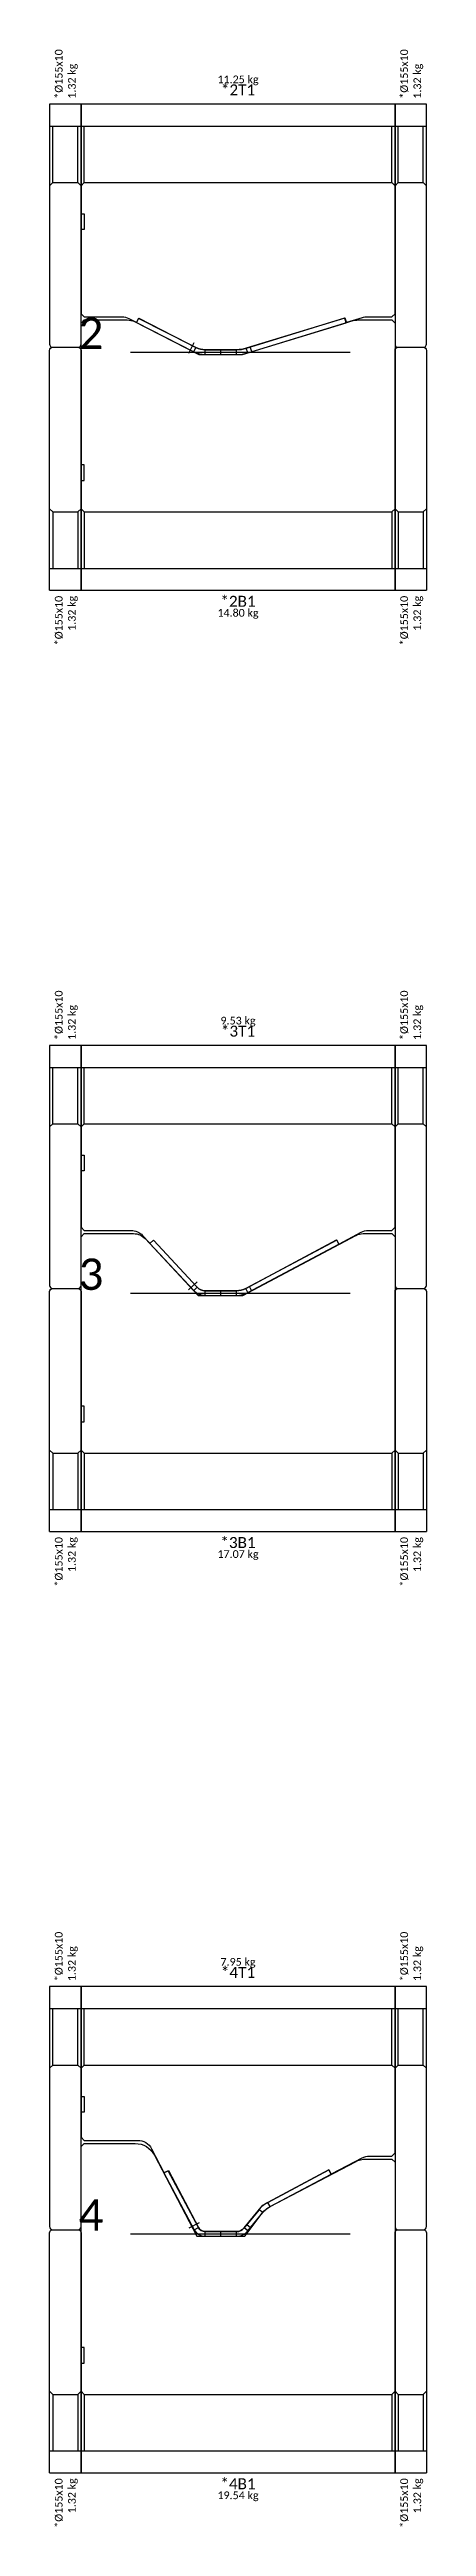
# Model space of a CAD drawing. Header units: millimetres. Extents: x -43 to 662, y -5184 to -4.
# Drawn here: x -20 to 100, y -1377 to -587 of the extents above; entities that cross this region are included whole.
import ezdxf
from ezdxf.enums import TextEntityAlignment as Align

# ---------------------------------------------------------------- set-up
doc = ezdxf.new("R2010")
doc.units = ezdxf.units.MM
doc.layers.add('0-CAD-polyline', color=7, linetype='CONTINUOUS')
doc.styles.get("Standard").update_dxf_attribs({"font": 'calibri.ttf', "height": 3})

msp = doc.modelspace()

# ---------------------------------------------------------------- texts
at = {"layer": '0-CAD-polyline', "color": 5}
for s, p in [('*Ø155x10', (-16.78, -603.04)), ('1.32 kg', (-12.58, -603.04)), ('*Ø155x10', (93.22, -603.04)), ('1.32 kg', (97.42, -603.04)), ('*Ø155x10', (-16.78, -903.14)), ('1.32 kg', (-12.58, -903.14)), ('*Ø155x10', (93.22, -903.14)), ('1.32 kg', (97.42, -903.14)), ('*Ø155x10', (-16.78, -1203.24)), ('1.32 kg', (-12.58, -1203.24)), ('*Ø155x10', (93.22, -1203.24)), ('1.32 kg', (97.42, -1203.24))]:
    msp.add_text(s, height=2.45, rotation=90, dxfattribs=at).set_placement(p, align=Align.MIDDLE_LEFT)
for s, height, p in [('11.25 kg', 2.45, (40.32, -598.84)), ('*2T1', 3.5, (40.32, -603.04)), ('9.53 kg', 2.45, (40.32, -898.94)), ('*3T1', 3.5, (40.32, -903.14)), ('7.95 kg', 2.45, (40.32, -1199.04)), ('*4T1', 3.5, (40.32, -1203.24))]:
    msp.add_text(s, height=height, dxfattribs=at).set_placement(p, align=Align.BOTTOM_CENTER)
at = {"layer": '0-CAD-polyline'}
for s, p in [(' 2', (-13.97, -682.84)), (' 3', (-13.97, -982.84)), (' 4', (-13.97, -1282.84))]:
    msp.add_text(s, height=10, dxfattribs=at).set_placement(p)
at = {"layer": '0-CAD-polyline', "color": 1}
for s, p in [('*Ø155x10', (-16.78, -761.54)), ('1.32 kg', (-12.58, -761.54)), ('*Ø155x10', (93.22, -761.54)), ('1.32 kg', (97.42, -761.54)), ('*Ø155x10', (-16.78, -1061.64)), ('1.32 kg', (-12.58, -1061.64)), ('*Ø155x10', (93.22, -1061.64)), ('1.32 kg', (97.42, -1061.64)), ('*Ø155x10', (-16.78, -1361.74)), ('1.32 kg', (-12.58, -1361.74)), ('*Ø155x10', (93.22, -1361.74)), ('1.32 kg', (97.42, -1361.74))]:
    msp.add_text(s, height=2.45, rotation=90, dxfattribs=at).set_placement(p, align=Align.MIDDLE_RIGHT)
for s, height, p in [('14.80 kg', 2.45, (40.32, -765.74)), ('*2B1', 3.5, (40.32, -761.54)), ('17.07 kg', 2.45, (40.32, -1065.84)), ('*3B1', 3.5, (40.32, -1061.64)), ('19.54 kg', 2.45, (40.32, -1365.94)), ('*4B1', 3.5, (40.32, -1361.74))]:
    msp.add_text(s, height=height, dxfattribs=at).set_placement(p, align=Align.TOP_CENTER)

# ---------------------------------------------------------------- linework, layer by layer
at = {"layer": '0-CAD-polyline', "color": 1}
for p, q in [((100.32, -604.79), (-19.68, -604.79)), ((6.03, -683.84), (76.03, -683.84)), ((-8.68, -719.79), (-9.68, -719.79)), ((-9.68, -724.79), (-8.68, -724.79)), ((-8.68, -724.79), (-8.68, -719.79)), ((-19.68, -733.79), (-18.68, -734.79)), ((-9.68, -733.79), (-10.68, -734.79)), ((-9.68, -733.79), (-8.68, -734.79)), ((90.32, -733.79), (89.32, -734.79)), ((90.32, -733.79), (91.32, -734.79)), ((100.32, -733.79), (99.32, -734.79)), ((-18.68, -734.79), (-18.68, -752.79)), ((-18.68, -734.79), (-10.68, -734.79)), ((-18.68, -734.79), (-18.68, -752.79)), ((-10.68, -734.79), (-10.68, -752.79)), ((-10.68, -734.79), (-10.68, -752.79)), ((-8.68, -734.79), (-8.68, -752.79)), ((-8.68, -734.79), (89.32, -734.79)), ((-8.68, -734.79), (-8.68, -752.79)), ((89.32, -734.79), (89.32, -752.79)), ((89.32, -734.79), (89.32, -752.79)), ((91.32, -734.79), (91.32, -752.79)), ((91.32, -734.79), (99.32, -734.79)), ((91.32, -734.79), (91.32, -752.79)), ((99.32, -734.79), (99.32, -752.79)), ((99.32, -734.79), (99.32, -752.79)), ((-19.68, -752.79), (-9.68, -752.79)), ((-19.68, -752.79), (-9.68, -752.79)), ((-9.68, -752.79), (90.32, -752.79)), ((-9.68, -752.79), (90.32, -752.79)), ((90.32, -752.79), (100.32, -752.79)), ((90.32, -752.79), (100.32, -752.79)), ((-19.68, -759.79), (100.32, -759.79)), ((100.32, -904.89), (-19.68, -904.89)), ((6.03, -983.84), (76.03, -983.84)), ((-8.68, -1019.89), (-9.68, -1019.89)), ((-9.68, -1024.89), (-8.68, -1024.89)), ((-8.68, -1024.89), (-8.68, -1019.89)), ((-19.68, -1033.89), (-18.68, -1034.89)), ((-9.68, -1033.89), (-10.68, -1034.89)), ((-9.68, -1033.89), (-8.68, -1034.89)), ((90.32, -1033.89), (89.32, -1034.89)), ((90.32, -1033.89), (91.32, -1034.89)), ((100.32, -1033.89), (99.32, -1034.89)), ((-18.68, -1034.89), (-18.68, -1052.89)), ((-18.68, -1034.89), (-10.68, -1034.89)), ((-18.68, -1034.89), (-18.68, -1052.89)), ((-10.68, -1034.89), (-10.68, -1052.89)), ((-10.68, -1034.89), (-10.68, -1052.89)), ((-8.68, -1034.89), (-8.68, -1052.89)), ((-8.68, -1034.89), (89.32, -1034.89)), ((-8.68, -1034.89), (-8.68, -1052.89)), ((89.32, -1034.89), (89.32, -1052.89)), ((89.32, -1034.89), (89.32, -1052.89)), ((91.32, -1034.89), (91.32, -1052.89)), ((91.32, -1034.89), (99.32, -1034.89)), ((91.32, -1034.89), (91.32, -1052.89)), ((99.32, -1034.89), (99.32, -1052.89)), ((99.32, -1034.89), (99.32, -1052.89)), ((-19.68, -1052.89), (-9.68, -1052.89)), ((-19.68, -1052.89), (-9.68, -1052.89)), ((-9.68, -1052.89), (90.32, -1052.89)), ((-9.68, -1052.89), (90.32, -1052.89)), ((90.32, -1052.89), (100.32, -1052.89)), ((90.32, -1052.89), (100.32, -1052.89)), ((-19.68, -1059.89), (100.32, -1059.89)), ((100.32, -1204.99), (-19.68, -1204.99)), ((6.03, -1283.84), (76.03, -1283.84)), ((-8.68, -1319.99), (-9.68, -1319.99)), ((-9.68, -1324.99), (-8.68, -1324.99)), ((-8.68, -1324.99), (-8.68, -1319.99)), ((-19.68, -1333.99), (-18.68, -1334.99)), ((-9.68, -1333.99), (-10.68, -1334.99)), ((-9.68, -1333.99), (-8.68, -1334.99)), ((90.32, -1333.99), (89.32, -1334.99)), ((90.32, -1333.99), (91.32, -1334.99)), ((100.32, -1333.99), (99.32, -1334.99)), ((-18.68, -1334.99), (-18.68, -1352.99)), ((-18.68, -1334.99), (-10.68, -1334.99)), ((-18.68, -1334.99), (-18.68, -1352.99)), ((-10.68, -1334.99), (-10.68, -1352.99)), ((-10.68, -1334.99), (-10.68, -1352.99)), ((-8.68, -1334.99), (-8.68, -1352.99)), ((-8.68, -1334.99), (89.32, -1334.99)), ((-8.68, -1334.99), (-8.68, -1352.99)), ((89.32, -1334.99), (89.32, -1352.99)), ((89.32, -1334.99), (89.32, -1352.99)), ((91.32, -1334.99), (91.32, -1352.99)), ((91.32, -1334.99), (99.32, -1334.99)), ((91.32, -1334.99), (91.32, -1352.99)), ((99.32, -1334.99), (99.32, -1352.99)), ((99.32, -1334.99), (99.32, -1352.99)), ((-19.68, -1352.99), (-9.68, -1352.99)), ((-19.68, -1352.99), (-9.68, -1352.99)), ((-9.68, -1352.99), (90.32, -1352.99)), ((-9.68, -1352.99), (90.32, -1352.99)), ((90.32, -1352.99), (100.32, -1352.99)), ((90.32, -1352.99), (100.32, -1352.99)), ((-19.68, -1359.99), (100.32, -1359.99))]:
    msp.add_line(p, q, dxfattribs=at)
at = {"layer": '0-CAD-polyline', "color": 5}
for p, q in [((-19.68, -611.79), (-9.68, -611.79)), ((-19.68, -611.79), (-9.68, -611.79)), ((-18.68, -629.79), (-18.68, -611.79)), ((-18.68, -629.79), (-18.68, -611.79)), ((-10.68, -629.79), (-10.68, -611.79)), ((-10.68, -629.79), (-10.68, -611.79)), ((-9.68, -611.79), (90.32, -611.79)), ((-9.68, -611.79), (90.32, -611.79)), ((-8.68, -629.79), (-8.68, -611.79)), ((-8.68, -629.79), (-8.68, -611.79)), ((89.32, -629.79), (89.32, -611.79)), ((89.32, -629.79), (89.32, -611.79)), ((90.32, -611.79), (100.32, -611.79)), ((90.32, -611.79), (100.32, -611.79)), ((91.32, -629.79), (91.32, -611.79)), ((91.32, -629.79), (91.32, -611.79)), ((99.32, -629.79), (99.32, -611.79)), ((99.32, -629.79), (99.32, -611.79)), ((-19.68, -630.79), (-18.68, -629.79)), ((-18.68, -629.79), (-10.68, -629.79)), ((-9.68, -630.79), (-10.68, -629.79)), ((-9.68, -630.79), (-8.68, -629.79)), ((-8.68, -629.79), (89.32, -629.79)), ((90.32, -630.79), (89.32, -629.79)), ((90.32, -630.79), (91.32, -629.79)), ((91.32, -629.79), (99.32, -629.79)), ((100.32, -630.79), (99.32, -629.79)), ((-9.68, -639.79), (-8.68, -639.79)), ((-8.68, -644.79), (-9.68, -644.79)), ((-8.68, -639.79), (-8.68, -644.79)), ((26.26, -683.72), (26.94, -682.38)), ((29.87, -684.59), (29.87, -683.09)), ((34.87, -684.59), (34.87, -683.09)), ((39.87, -684.59), (39.87, -683.09)), ((43.41, -684.06), (42.97, -682.62)), ((-19.68, -911.89), (-9.68, -911.89)), ((-19.68, -911.89), (-9.68, -911.89)), ((-18.68, -929.89), (-18.68, -911.89)), ((-18.68, -929.89), (-18.68, -911.89)), ((-10.68, -929.89), (-10.68, -911.89)), ((-10.68, -929.89), (-10.68, -911.89)), ((-9.68, -911.89), (90.32, -911.89)), ((-9.68, -911.89), (90.32, -911.89)), ((-8.68, -929.89), (-8.68, -911.89)), ((-8.68, -929.89), (-8.68, -911.89)), ((89.32, -929.89), (89.32, -911.89)), ((89.32, -929.89), (89.32, -911.89)), ((90.32, -911.89), (100.32, -911.89)), ((90.32, -911.89), (100.32, -911.89)), ((91.32, -929.89), (91.32, -911.89)), ((91.32, -929.89), (91.32, -911.89)), ((99.32, -929.89), (99.32, -911.89)), ((99.32, -929.89), (99.32, -911.89)), ((-19.68, -930.89), (-18.68, -929.89)), ((-18.68, -929.89), (-10.68, -929.89)), ((-9.68, -930.89), (-10.68, -929.89)), ((-9.68, -930.89), (-8.68, -929.89)), ((-8.68, -929.89), (89.32, -929.89)), ((90.32, -930.89), (89.32, -929.89)), ((90.32, -930.89), (91.32, -929.89)), ((91.32, -929.89), (99.32, -929.89)), ((100.32, -930.89), (99.32, -929.89)), ((-9.68, -939.89), (-8.68, -939.89)), ((-8.68, -944.89), (-9.68, -944.89)), ((-8.68, -939.89), (-8.68, -944.89)), ((26.25, -983.01), (27.35, -981.99)), ((29.87, -984.59), (29.87, -983.09)), ((34.87, -984.59), (34.87, -983.09)), ((39.87, -984.59), (39.87, -983.09)), ((43.48, -983.68), (42.78, -982.36)), ((-19.68, -1211.99), (-9.68, -1211.99)), ((-19.68, -1211.99), (-9.68, -1211.99)), ((-18.68, -1229.99), (-18.68, -1211.99)), ((-18.68, -1229.99), (-18.68, -1211.99)), ((-10.68, -1229.99), (-10.68, -1211.99)), ((-10.68, -1229.99), (-10.68, -1211.99)), ((-9.68, -1211.99), (90.32, -1211.99)), ((-9.68, -1211.99), (90.32, -1211.99)), ((-8.68, -1229.99), (-8.68, -1211.99)), ((-8.68, -1229.99), (-8.68, -1211.99)), ((89.32, -1229.99), (89.32, -1211.99)), ((89.32, -1229.99), (89.32, -1211.99)), ((90.32, -1211.99), (100.32, -1211.99)), ((90.32, -1211.99), (100.32, -1211.99)), ((91.32, -1229.99), (91.32, -1211.99)), ((91.32, -1229.99), (91.32, -1211.99)), ((99.32, -1229.99), (99.32, -1211.99)), ((99.32, -1229.99), (99.32, -1211.99)), ((-19.68, -1230.99), (-18.68, -1229.99)), ((-18.68, -1229.99), (-10.68, -1229.99)), ((-9.68, -1230.99), (-10.68, -1229.99)), ((-9.68, -1230.99), (-8.68, -1229.99)), ((-8.68, -1229.99), (89.32, -1229.99)), ((90.32, -1230.99), (89.32, -1229.99)), ((90.32, -1230.99), (91.32, -1229.99)), ((91.32, -1229.99), (99.32, -1229.99)), ((100.32, -1230.99), (99.32, -1229.99)), ((-9.68, -1239.99), (-8.68, -1239.99)), ((-8.68, -1244.99), (-9.68, -1244.99)), ((-8.68, -1239.99), (-8.68, -1244.99)), ((48.18, -1277.04), (47.01, -1276.1)), ((50.54, -1275.1), (49.84, -1273.77)), ((26.37, -1282.49), (27.7, -1281.78)), ((29.87, -1284.59), (29.87, -1283.09)), ((34.87, -1284.59), (34.87, -1283.09)), ((39.87, -1284.59), (39.87, -1283.09)), ((43.46, -1282.87), (42.29, -1281.93))]:
    msp.add_line(p, q, dxfattribs=at)
at = {"layer": '0-CAD-polyline', "color": 4}
for p, q in [((7.99, -674.41), (8.67, -673.08)), ((7.99, -674.41), (8.67, -673.08)), ((24.63, -684.15), (26.33, -680.81)), ((24.63, -684.15), (26.33, -680.81)), ((44.68, -683.67), (44.24, -682.23)), ((44.68, -683.67), (44.24, -682.23)), ((12.27, -968.02), (13.37, -967)), ((12.27, -968.02), (13.37, -967)), ((24.58, -982.87), (27.32, -980.31)), ((24.58, -982.87), (27.32, -980.31)), ((44.66, -983.06), (43.95, -981.73)), ((44.66, -983.06), (43.95, -981.73)), ((16.75, -1264.39), (18.07, -1263.68)), ((16.75, -1264.39), (18.07, -1263.68)), ((24.79, -1281.91), (28.1, -1280.15)), ((24.79, -1281.91), (28.1, -1280.15)), ((44.3, -1281.84), (43.13, -1280.89)), ((44.3, -1281.84), (43.13, -1280.89))]:
    msp.add_line(p, q, dxfattribs=at)
at = {"layer": '0-CAD-polyline', "color": 5}
for points in [[(-19.68, -604.79), (-19.68, -681.29, 0.414214), (-18.68, -682.29), (-10.68, -682.29, 0.414214), (-9.68, -681.29), (-9.68, -604.79)], [(-9.68, -604.79), (-9.68, -671.59), (-8.68, -672.59), (3.33, -672.59, -0.118358), (5.6, -673.13), (7.84, -674.27, 0.414222), (8.11, -674.18), (8.71, -673.01), (26.93, -682.37, 0.119243), (29.88, -683.09), (39.85, -683.09, 0.07519), (42.99, -682.61), (74.33, -672.91), (74.73, -674.2, 0.414212), (74.98, -674.33), (79.97, -672.8, -0.074313), (81.43, -672.59), (89.32, -672.59), (90.32, -671.59), (90.32, -604.79)], [(90.32, -604.79), (90.32, -681.29, 0.414214), (91.32, -682.29), (99.32, -682.29, 0.414214), (100.32, -681.29), (100.32, -604.79)], [(8.67, -673.08), (7.99, -674.41), (26.26, -683.72, 0.118358), (29.87, -684.59), (34.87, -684.59), (39.87, -684.59, 0.074313), (43.41, -684.06), (74.81, -674.46), (74.37, -673.02), (42.97, -682.62, -0.074313), (39.87, -683.09), (34.87, -683.09), (29.87, -683.09, -0.118358), (26.94, -682.38), (8.67, -673.08)], [(-19.68, -904.89), (-19.68, -981.39, 0.414214), (-18.68, -982.39), (-10.68, -982.39, 0.414214), (-9.68, -981.39), (-9.68, -904.89)], [(-9.68, -904.89), (-9.68, -962.89), (-8.68, -963.89), (6.28, -963.89, -0.208), (9.93, -965.48), (12.15, -967.86, 0.414214), (12.44, -967.87), (13.42, -966.95), (27.35, -981.98, 0.208911), (29.87, -983.09), (39.86, -983.09, 0.12367), (42.78, -982.35), (71.71, -966.84), (72.35, -968.05, 0.41421), (72.62, -968.13), (79.5, -964.47, -0.122785), (81.85, -963.89), (89.32, -963.89), (90.32, -962.89), (90.32, -904.89)], [(90.32, -904.89), (90.32, -981.39, 0.414214), (91.32, -982.39), (99.32, -982.39, 0.414214), (100.32, -981.39), (100.32, -904.89)], [(13.37, -967), (12.27, -968.02), (26.25, -983.01, 0.208), (29.87, -984.59), (34.87, -984.59), (39.87, -984.59, 0.122785), (43.48, -983.68), (72.47, -968.27), (71.77, -966.95), (42.78, -982.36, -0.122785), (39.87, -983.09), (34.87, -983.09), (29.87, -983.09, -0.208), (27.35, -981.99), (13.37, -967)], [(-19.68, -1204.99), (-19.68, -1281.49, 0.414214), (-18.68, -1282.49), (-10.68, -1282.49, 0.414214), (-9.68, -1281.49), (-9.68, -1204.99)], [(-9.68, -1204.99), (-9.68, -1252.99), (-8.68, -1253.99), (8.33, -1253.99, -0.279675), (12.77, -1256.68), (16.68, -1264.19, 0.416769), (16.95, -1264.28), (18.23, -1263.6), (27.69, -1281.76, 0.279675), (29.87, -1283.09), (39.87, -1283.09, 0.226277), (42.29, -1281.93), (48.19, -1274.65), (69.26, -1263.44), (69.87, -1264.59, 0.412933), (70.14, -1264.67), (79.85, -1259.56, -0.121677), (82.18, -1258.99), (89.32, -1258.99), (90.32, -1257.99), (90.32, -1204.99)], [(90.32, -1204.99), (90.32, -1281.49, 0.414214), (91.32, -1282.49), (99.32, -1282.49, 0.414214), (100.32, -1281.49), (100.32, -1204.99)], [(18.07, -1263.68), (16.75, -1264.39), (26.37, -1282.49, 0.277325), (29.87, -1284.59), (34.87, -1284.59), (39.87, -1284.59, 0.226277), (43.46, -1282.87), (48.18, -1277.04, -0.100695), (50.54, -1275.1), (69.97, -1264.77), (69.26, -1263.44), (49.84, -1273.77, 0.100695), (47.01, -1276.1), (42.29, -1281.93, -0.226277), (39.87, -1283.09), (34.87, -1283.09), (29.87, -1283.09, -0.277325), (27.7, -1281.78), (18.07, -1263.68)]]:
    msp.add_lwpolyline(points, format="xyb", dxfattribs=at)
for points in [[(-19.68, -630.79), (-18.68, -629.79), (-10.68, -629.79), (-9.68, -630.79)], [(-9.68, -630.79), (-8.68, -629.79), (89.32, -629.79), (90.32, -630.79)], [(90.32, -630.79), (91.32, -629.79), (99.32, -629.79), (100.32, -630.79)], [(-19.68, -930.89), (-18.68, -929.89), (-10.68, -929.89), (-9.68, -930.89)], [(-9.68, -930.89), (-8.68, -929.89), (89.32, -929.89), (90.32, -930.89)], [(90.32, -930.89), (91.32, -929.89), (99.32, -929.89), (100.32, -930.89)], [(-19.68, -1230.99), (-18.68, -1229.99), (-10.68, -1229.99), (-9.68, -1230.99)], [(-9.68, -1230.99), (-8.68, -1229.99), (89.32, -1229.99), (90.32, -1230.99)], [(90.32, -1230.99), (91.32, -1229.99), (99.32, -1229.99), (100.32, -1230.99)]]:
    msp.add_lwpolyline(points, dxfattribs=at)
at = {"layer": '0-CAD-polyline', "color": 1}
for points in [[(-9.68, -759.79), (-9.68, -674.59), (-8.68, -673.59), (5.07, -673.59, -0.118358), (7.34, -674.13), (27.86, -684.59), (41.78, -684.59), (77.04, -673.8, -0.074313), (78.5, -673.59), (89.32, -673.59), (90.32, -674.59), (90.32, -759.79)], [(-19.68, -759.79), (-19.68, -683.29, -0.414214), (-18.68, -682.29), (-10.68, -682.29, -0.414214), (-9.68, -683.29), (-9.68, -759.79)], [(90.32, -759.79), (90.32, -683.29, -0.414214), (91.32, -682.29), (99.32, -682.29, -0.414214), (100.32, -683.29), (100.32, -759.79)], [(-9.68, -1059.89), (-9.68, -965.89), (-8.68, -964.89), (7.07, -964.89, -0.208), (10.73, -966.48), (27.62, -984.59), (41.89, -984.59), (77.84, -965.47, -0.122784), (80.18, -964.89), (89.32, -964.89), (90.32, -965.89), (90.32, -1059.89)], [(-19.68, -1059.89), (-19.68, -983.39, -0.414214), (-18.68, -982.39), (-10.68, -982.39, -0.414214), (-9.68, -983.39), (-9.68, -1059.89)], [(90.32, -1059.89), (90.32, -983.39, -0.414214), (91.32, -982.39), (99.32, -982.39, -0.414214), (100.32, -983.39), (100.32, -1059.89)], [(-9.68, -1359.99), (-9.68, -1255.99), (-8.68, -1254.99), (7.53, -1254.99, -0.279675), (13.74, -1258.75), (27.18, -1284.59), (42.49, -1284.59), (48.01, -1277.25, -0.110622), (50.57, -1275.08), (77.73, -1260.79, -0.121677), (80.99, -1259.99), (89.32, -1259.99), (90.32, -1260.99), (90.32, -1359.99)], [(-19.68, -1359.99), (-19.68, -1283.49, -0.414214), (-18.68, -1282.49), (-10.68, -1282.49, -0.414214), (-9.68, -1283.49), (-9.68, -1359.99)], [(90.32, -1359.99), (90.32, -1283.49, -0.414214), (91.32, -1282.49), (99.32, -1282.49, -0.414214), (100.32, -1283.49), (100.32, -1359.99)]]:
    msp.add_lwpolyline(points, format="xyb", dxfattribs=at)
for points in [[(-19.68, -733.79), (-18.68, -734.79), (-10.68, -734.79), (-9.68, -733.79)], [(-9.68, -733.79), (-8.68, -734.79), (89.32, -734.79), (90.32, -733.79)], [(90.32, -733.79), (91.32, -734.79), (99.32, -734.79), (100.32, -733.79)], [(-19.68, -1033.89), (-18.68, -1034.89), (-10.68, -1034.89), (-9.68, -1033.89)], [(-9.68, -1033.89), (-8.68, -1034.89), (89.32, -1034.89), (90.32, -1033.89)], [(90.32, -1033.89), (91.32, -1034.89), (99.32, -1034.89), (100.32, -1033.89)], [(-19.68, -1333.99), (-18.68, -1334.99), (-10.68, -1334.99), (-9.68, -1333.99)], [(-9.68, -1333.99), (-8.68, -1334.99), (89.32, -1334.99), (90.32, -1333.99)], [(90.32, -1333.99), (91.32, -1334.99), (99.32, -1334.99), (100.32, -1333.99)]]:
    msp.add_lwpolyline(points, dxfattribs=at)

msp.set_redraw_order([(e.dxf.handle, doc.entitydb.next_handle()) for e in msp.query("TEXT MTEXT ATTDEF DIMENSION ARC_DIMENSION")])  # texts and dimensions are drawn at this point

doc.saveas('drawing.dxf')
